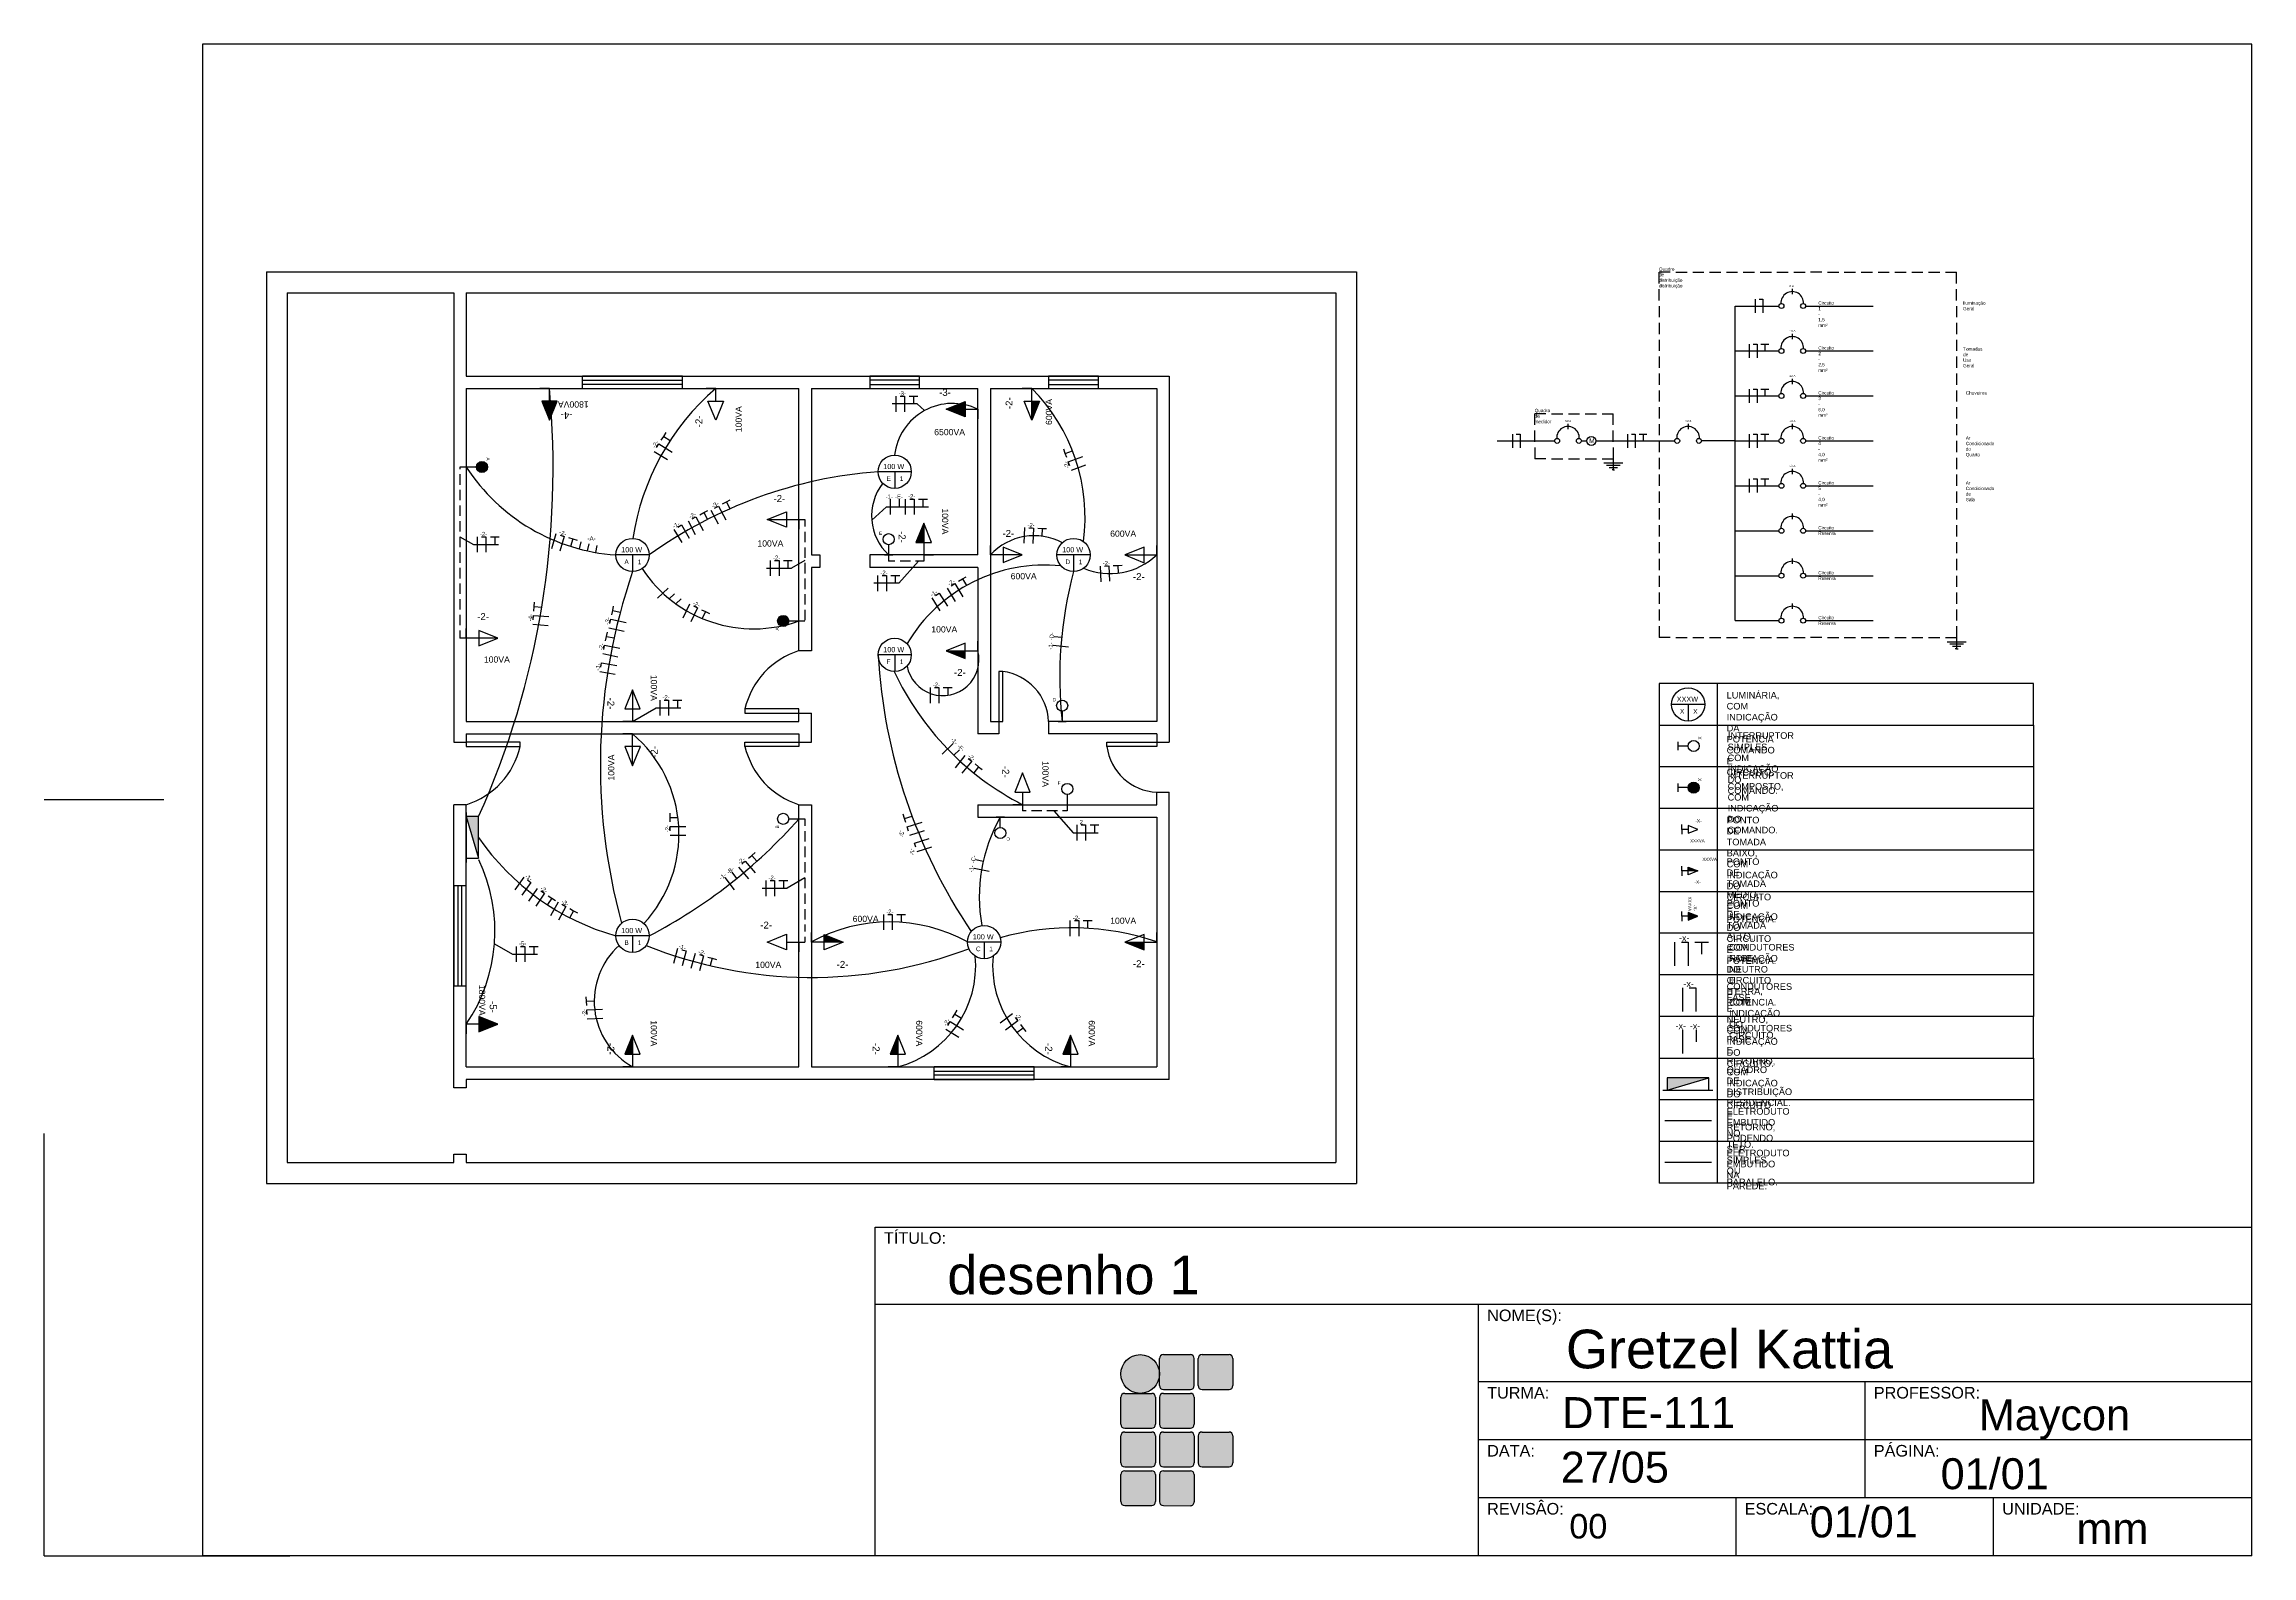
# Paper-space layout 'Layout2' of a CAD drawing. Header units: millimetres. Extents: x -8 to 278, y -20 to 176.
# The model-space entities are those that its viewports show. They can reach past a viewport. Long polylines and large blocks are cut down to what shows.
import ezdxf
from ezdxf.enums import TextEntityAlignment as Align

# ---------------------------------------------------------------- set-up
doc = ezdxf.new("R2010")
doc.units = ezdxf.units.MM
for name, color, linetype in [('condutores', 2, 'Continuous'), ('eletroduto embutido na parede', 3, 'Continuous'), ('eletroduto embutido no teto', 170, 'Continuous'), ('interruptor', 190, 'Continuous'), ('luminária', 1, 'Continuous'), ('modelo', 7, 'Continuous'), ('ponto da tomada', 6, 'Continuous')]:
    doc.layers.add(name, color=color, linetype=linetype)
doc.styles.get("Standard").update_dxf_attribs({"font": ''})
doc.styles.get('Standard').set_extended_font_data('Arial')
pattern_1 = [(0, (0, 0), (0, 6.985), [5.08, -1.905]), (90, (0, 0), (-6.985, 4e-16), [5.08, -1.905])]

# ---------------------------------------------------------------- blocks, each defined once
blk = doc.blocks.new('folha horizontal')
blk.add_hatch(color=1).paths.add_polyline_path([(148.75, 31.1, 1), (143.75, 31.1, 1)])
h = blk.add_hatch(color=3)
h.paths.add_polyline_path([(153.25, 33.1, 0.414214), (152.75, 33.6), (149.25, 33.6, 0.414214), (148.75, 33.1), (148.75, 29.6, 0.414214), (149.25, 29.1), (152.75, 29.1, 0.414214), (153.25, 29.6)])
h.paths.add_polyline_path([(157.75, 29.1, 0.414214), (158.25, 29.6), (158.25, 33.1, 0.414214), (157.75, 33.6), (154.25, 33.6, 0.414214), (153.75, 33.1), (153.75, 29.6, 0.414214), (154.25, 29.1)])
h.paths.add_polyline_path([(149.25, 28.6, 0.414214), (148.75, 28.1), (148.75, 24.6, 0.414214), (149.25, 24.1), (152.75, 24.1, 0.414214), (153.25, 24.6), (153.25, 28.1, 0.414214), (152.75, 28.6)])
h.paths.add_polyline_path([(147.75, 24.1, 0.414214), (148.25, 24.6), (148.25, 28.1, 0.414214), (147.75, 28.6), (144.25, 28.6, 0.414214), (143.75, 28.1), (143.75, 24.6, 0.414214), (144.25, 24.1)])
h.paths.add_polyline_path([(143.75, 19.6, 0.414214), (144.25, 19.1), (147.75, 19.1, 0.414214), (148.25, 19.6), (148.25, 23.1, 0.414214), (147.75, 23.6), (144.25, 23.6, 0.414214), (143.75, 23.1)])
h.paths.add_polyline_path([(148.75, 19.6, 0.414214), (149.25, 19.1), (152.75, 19.1, 0.414214), (153.25, 19.6), (153.25, 23.1, 0.414214), (152.75, 23.6), (149.25, 23.6, 0.414214), (148.75, 23.1)])
h.paths.add_polyline_path([(154.25, 23.6, 0.414214), (153.75, 23.1), (153.75, 19.6, 0.414214), (154.25, 19.1), (157.75, 19.1, 0.414214), (158.25, 19.6), (158.25, 23.1, 0.414214), (157.75, 23.6)])
h.paths.add_polyline_path([(153.25, 18.1, 0.414214), (152.75, 18.6), (149.25, 18.6, 0.414214), (148.75, 18.1), (148.75, 14.59, 0.413627), (149.25, 14.09), (152.75, 14.08, 0.4148), (153.25, 14.58)])
h.paths.add_polyline_path([(143.75, 14.6, 0.414214), (144.25, 14.1), (147.75, 14.1, 0.414214), (148.25, 14.6), (148.25, 18.1, 0.414214), (147.75, 18.6), (144.25, 18.6, 0.414214), (143.75, 18.1)])
for p, q in [((290, 203), (25, 203)), ((25, 203), (25, 7.6)), ((290, 7.6), (290, 203)), ((20, 105.3), (4.52, 105.3)), ((112, 50.1), (290, 50.1)), ((112, 7.6), (112, 50.1)), ((290, 40.1), (112, 40.1)), ((190, 30.1), (190, 40.1)), ((290, 30.1), (290, 40.1)), ((148.75, 29.6), (148.75, 33.1)), ((149.25, 33.6), (152.75, 33.6)), ((153.25, 29.6), (153.25, 33.1)), ((153.75, 29.6), (153.75, 33.1)), ((154.25, 33.6), (157.75, 33.6)), ((158.25, 33.1), (158.25, 29.6)), ((144.25, 28.6), (147.75, 28.6)), ((149.25, 29.1), (152.75, 29.1)), ((149.25, 28.6), (152.75, 28.6)), ((154.25, 29.1), (157.75, 29.1)), ((290, 30.1), (190, 30.1)), ((190, 7.6), (190, 30.1)), ((240, 15.1), (240, 30.1)), ((290, 22.6), (290, 30.1)), ((143.75, 24.6), (143.75, 28.1)), ((148.25, 28.1), (148.25, 24.6)), ((148.75, 28.1), (148.75, 24.6)), ((153.25, 28.1), (153.25, 24.6)), ((143.75, 19.6), (143.75, 23.1)), ((144.25, 24.1), (147.75, 24.1)), ((144.25, 23.6), (147.75, 23.6)), ((148.25, 23.1), (148.25, 19.6)), ((148.75, 23.1), (148.75, 19.6)), ((149.25, 24.1), (152.75, 24.1)), ((149.25, 23.6), (152.75, 23.6)), ((153.25, 23.1), (153.25, 19.6)), ((153.75, 23.1), (153.75, 19.6)), ((154.25, 23.6), (157.75, 23.6)), ((158.25, 23.1), (158.25, 19.6)), ((290, 22.6), (190, 22.6)), ((290, 15.1), (290, 22.6)), ((143.75, 18.6), (143.75, 18.6)), ((143.75, 14.6), (143.75, 18.1)), ((144.25, 19.1), (147.75, 19.1)), ((144.25, 18.6), (147.75, 18.6)), ((148.25, 18.1), (148.25, 14.6)), ((148.75, 18.1), (148.75, 14.59)), ((149.25, 19.1), (152.75, 19.1)), ((149.25, 18.6), (152.75, 18.6)), ((153.25, 18.1), (153.25, 14.58)), ((154.25, 19.1), (157.75, 19.1)), ((290, 15.1), (190, 15.1)), ((240, 15.1), (190, 15.1)), ((223.3, 7.6), (223.3, 15.1)), ((290, 15.1), (240, 15.1)), ((256.6, 7.6), (256.6, 15.1)), ((290, 15.1), (290, 15.1)), ((144.25, 14.1), (147.75, 14.1)), ((149.25, 14.09), (152.75, 14.08)), ((290, 7.6), (25, 7.6))]:
    blk.add_line(p, q)
blk.add_circle((146.25, 31.1), 2.5)
for centre, start, end in [((149.25, 33.1), 90, 180), ((152.75, 33.1), 0, 90), ((154.25, 33.1), 90, 180), ((157.75, 33.1), 0, 90), ((144.25, 28.1), 90, 180), ((147.75, 28.1), 0, 90), ((149.25, 29.6), 180, 270), ((149.25, 28.1), 90, 180), ((152.75, 29.6), 270, 0), ((152.75, 28.1), 0, 90), ((154.25, 29.6), 180, 270), ((157.75, 29.6), 270, 0), ((144.25, 24.6), 180, 270), ((144.25, 23.1), 90, 180), ((147.75, 24.6), 270, 0), ((147.75, 23.1), 0, 90), ((149.25, 24.6), 180, 270), ((149.25, 23.1), 90, 180), ((152.75, 24.6), 270, 0), ((152.75, 23.1), 0, 90), ((154.25, 23.1), 90, 180), ((157.75, 23.1), 0, 90), ((144.25, 19.6), 180, 270), ((144.25, 18.1), 90, 180), ((147.75, 19.6), 270, 0), ((147.75, 18.1), 0, 90), ((149.25, 19.6), 180, 270), ((149.25, 18.1), 90, 180), ((152.75, 19.6), 270, 0), ((152.75, 18.1), 0, 90), ((154.25, 19.6), 180, 270), ((157.75, 19.6), 270, 0), ((144.25, 14.6), 180, 270), ((147.75, 14.6), 270, 0), ((149.25, 14.59), 180, 269.8853), ((152.75, 14.58), 269.8853, 0)]:
    blk.add_arc(centre, 0.5, start, end)
at = {"char_height": 1.5, "attachment_point": 1}
for s, width, insert in [('TÍTULO:', 2.5, (113.12, 49.43)), ('NOME(S):', 20.0143, (191.12, 39.43)), ('TURMA:', 2.5, (191.12, 29.43)), ('PROFESSOR:', 2.5, (241.12, 29.43)), ('DATA:', 2.5, (191.12, 21.93)), ('PÁGINA:', 2.5, (241.12, 21.93))]:
    blk.add_mtext_dynamic_manual_height_columns(s, width=width, gutter_width=12.5, heights=[0], dxfattribs=dict(at, insert=insert))
at = {"char_height": 1.5, "width": 1.25, "attachment_point": 1}
for s, insert in [('REVISÂO:', (191.12, 14.43)), ('ESCALA:', (224.42, 14.43)), ('UNIDADE:', (257.72, 14.43))]:
    blk.add_mtext(s, dxfattribs=dict(at, insert=insert))
for tag, p, height in [('TITULO', (121.31, 41.4), 5), ('NOME(S)', (201.31, 31.83), 5), ('TURMA', (200.83, 24.11), 4), ('DATA', (200.64, 17.05), 4), ('PAGINA', (249.76, 16.21), 4), ('REVISAO', (201.75, 9.84), 3.16), ('ESCALA', (232.83, 9.98), 4), ('UNIDADE', (265.33, 8.33), 4)]:
    blk.add_attdef(tag, p, '', height=height)
at = {"width": 0.954021}
blk.add_attdef('PROFESSOR', text='', height=4, dxfattribs=at).set_placement((254.69, 23.83), (288.16, 23.83), align=Align.FIT)
blk = doc.blocks.new('folha deitada')
at = {"color": 7}
blk.add_blockref('folha horizontal', (0, 0), dxfattribs=at)
for tag, p, height in [('TITULO', (121.31, 41.4), 5), ('NOME(S)', (201.31, 31.83), 5), ('TURMA', (200.83, 24.11), 4), ('PROFESSOR', (254.69, 23.83), 4), ('DATA', (200.64, 17.05), 4), ('PAGINA', (249.76, 16.21), 4), ('REVISAO', (201.75, 9.84), 3.16), ('ESCALA', (232.83, 9.98), 4), ('UNIDADE', (267.32, 9.13), 4)]:
    blk.add_attdef(tag, p, '', height=height)
blk = doc.blocks.new('PONTO TOMADA BAIXO')
at = {"layer": 'ponto da tomada', "color": 6}
for p, q in [((-0.152, 0.092), (-0.382, 0)), ((-0.382, 0), (-0.152, -0.094)), ((-0.152, -0.094), (-0.152, 0.092)), ((-0.152, 0), (0, 0)), ((0, 0), (0, 0.116)), ((0, 0), (0, -0.116))]:
    blk.add_line(p, q, dxfattribs=at)
at = {"layer": 'ponto da tomada'}
for tag, p, height in [('XXXVA', (-0.525, 0.237), 0.0745), ('-X-', (-0.467, -0.245), 0.0832)]:
    blk.add_attdef(tag, p, '', height=height, dxfattribs=at)
blk = doc.blocks.new('PONTO DE TOMADA ALTA')
at = {"layer": 'luminária'}
h = blk.add_hatch(dxfattribs=at)
h.set_pattern_fill('ANGLE', color=6)
h.set_pattern_definition([(0, (-2762.286, -2359.205), (0, 6.985), [5.08, -1.905]), (90, (-2762.286, -2359.205), (-6.985, 4e-16), [5.08, -1.905])])
h.paths.add_polyline_path([(0, 0.382), (-0.094, 0.152), (0.092, 0.152)])
at = {"layer": 'ponto da tomada'}
h = blk.add_hatch(color=6, dxfattribs=at)
h.dxf.hatch_style = 1
h.paths.add_polyline_path([(0, 0.382), (-0.094, 0.152), (0.092, 0.152)])
at = {"layer": 'ponto da tomada', "color": 6}
for p, q in [((0, 0.382), (-0.094, 0.152)), ((0.092, 0.152), (0, 0.382)), ((0, 0), (-0.116, 0)), ((-0.094, 0.152), (0.092, 0.152)), ((0, 0.152), (0, 0)), ((0, 0), (0.116, 0))]:
    blk.add_line(p, q, dxfattribs=at)
at = {"layer": 'ponto da tomada'}
for tag, p, height in [('-X-', (-0.278, 0.283), 0.0832), ('XXXVA', (-0.473, 0.154), 0.0745)]:
    blk.add_attdef(tag, p, '', height=height, dxfattribs=at)
blk = doc.blocks.new('PONTO DE TOMADA MEDIA')
at = {"layer": 'luminária'}
h = blk.add_hatch(dxfattribs=at)
h.set_pattern_fill('ANGLE', color=6)
h.set_pattern_definition([(0, (-2764.3344, -2355.388), (0, 6.985), [5.08, -1.905]), (90, (-2764.3344, -2355.388), (-6.985, 4e-16), [5.08, -1.905])])
h.paths.add_polyline_path([(0, 0.382), (-0.094, 0.152), (0, 0.152)])
at = {"layer": 'ponto da tomada'}
h = blk.add_hatch(dxfattribs=at)
h.set_pattern_fill('ANGLE', color=6)
h.set_pattern_definition(pattern_1)
h.paths.add_polyline_path([(0, 0.382), (-0.094, 0.152), (0, 0.152)])
at = {"layer": 'ponto da tomada', "color": 6}
for p, q in [((0, 0.382), (-0.094, 0.152)), ((0.092, 0.152), (0, 0.382)), ((0, 0.382), (0, 0.152)), ((0, 0), (-0.116, 0)), ((-0.094, 0.152), (0.092, 0.152)), ((0, 0.152), (0, 0)), ((0, 0), (0.116, 0))]:
    blk.add_line(p, q, dxfattribs=at)
at = {"layer": 'ponto da tomada'}
for tag, p, height in [('XXXVA', (0.219, 0.56), 0.0745), ('-X-', (-0.302, 0.287), 0.0832)]:
    blk.add_attdef(tag, p, '', height=height, rotation=270, dxfattribs=at)
blk = doc.blocks.new('PONTO DE TOMADA MEDIA 0.2')
at = {"layer": 'ponto da tomada'}
h = blk.add_hatch(color=6, dxfattribs=at)
h.dxf.hatch_style = 1
h.paths.add_polyline_path([(0, -0.152), (0, -0.382), (0.092, -0.152)])
at = {"layer": 'ponto da tomada', "color": 6}
for p, q in [((0, 0), (-0.116, 0)), ((0, 0), (0.116, 0)), ((0, -0.152), (0, 0)), ((0, -0.382), (-0.094, -0.152)), ((0.092, -0.152), (0, -0.382)), ((0, -0.382), (0, -0.152))]:
    blk.add_line(p, q, dxfattribs=at)
at = {"layer": 'ponto da tomada'}
blk.add_line((-0.094, -0.152), (0.092, -0.152), dxfattribs=at)
for tag, p, height in [('-X-', (-0.234, -0.248), 0.0832), ('XXXVA', (0.241, -0.438), 0.0745)]:
    blk.add_attdef(tag, p, '', height=height, rotation=90, dxfattribs=at)
blk = doc.blocks.new('INTERRUPTOR SIMPLES')
at = {"layer": 'interruptor'}
for p, q in [((-0.05, 0), (0.05, 0)), ((0, 0.123), (0, 0))]:
    blk.add_line(p, q, dxfattribs=at)
blk.add_circle((0, 0.19), 0.0667, dxfattribs=at)
blk.add_attdef('A', (-0.115, 0.242), '', height=0.0399, dxfattribs=at)
blk = doc.blocks.new('LUMINARIA')
at = {"layer": 'luminária'}
for p, q in [((0.2, 0), (-0.2, 0)), ((0, 0), (0, -0.2))]:
    blk.add_line(p, q, dxfattribs=at)
blk.add_circle((0, 0), 0.2, dxfattribs=at)
at = {"layer": 'luminária', "lineweight": 30, "flags": 104}
for tag, height, p in [('XXXW', 0.0648, (-0.129, 0.108)), ('X', 0.0723, (-0.121, -0.05)), ('X', 0.0723, (0.049, -0.05))]:
    blk.add_attdef(tag, text='', height=height, dxfattribs=at).set_placement(p, align=Align.TOP_LEFT)
blk = doc.blocks.new('LUMINARIA 007')
at = {"layer": 'ponto da tomada'}
blk.add_blockref('LUMINARIA', (0, 0), dxfattribs=at)
for tag, p, height in [('WWWX', (-0.137, 0.032), 0.0624), ('Z', (-0.098, -0.11), 0.0559), ('Y', (0.061, -0.112), 0.0559)]:
    blk.add_attdef(tag, p, '', height=height, dxfattribs=at)
blk = doc.blocks.new('interruptor paralelo 007')
at = {"layer": 'interruptor'}
h = blk.add_hatch(color=256, dxfattribs=at)
h.dxf.hatch_style = 1
h.paths.add_polyline_path([(-0.257, 0, 1), (-0.123, 0, 1)])
for p, q in [((-0.123, 0), (0, 0)), ((0, -0.05), (0, 0.05))]:
    blk.add_line(p, q, dxfattribs=at)
blk.add_circle((-0.19, 0), 0.0667, dxfattribs=at)
blk.add_attdef('A', (-0.242, -0.115), '', height=0.0399, rotation=90, dxfattribs=at)
blk = doc.blocks.new('PONTO DE TOMADA MEDIA 0.1')
at = {"layer": 'ponto da tomada'}
h = blk.add_hatch(color=6, dxfattribs=at)
h.dxf.hatch_style = 1
h.paths.add_polyline_path([(0.152, -0.092), (0.382, 0), (0.152, 0)])
at = {"layer": 'ponto da tomada', "color": 6}
for p, q in [((0, 0), (0, 0.116)), ((0.152, 0), (0, 0)), ((0, 0), (0, -0.116)), ((0.382, 0), (0.152, 0.094)), ((0.152, -0.092), (0.382, 0)), ((0.382, 0), (0.152, 0))]:
    blk.add_line(p, q, dxfattribs=at)
at = {"layer": 'ponto da tomada'}
blk.add_line((0.152, 0.094), (0.152, -0.092), dxfattribs=at)
for tag, p, height in [('-X-', (0.301, 0.227), 0.0832), ('XXXVA', (0.495, -0.315), 0.0745)]:
    blk.add_attdef(tag, p, '', height=height, dxfattribs=at)
blk = doc.blocks.new('QUADRO DE DISTRIBUIÇÃO RESIDENCIAL')
at = {"layer": 'ponto da tomada'}
h = blk.add_hatch(color=6, dxfattribs=at)
h.dxf.hatch_style = 1
h.paths.add_polyline_path([(0.15, 0.25), (0, 0.25), (0.15, -0.25)])
for p, q in [((0, 0.3), (0, -0.3)), ((0.15, 0.25), (0, 0.25)), ((0, 0.25), (0.15, -0.25)), ((0.15, -0.25), (0.15, 0.25)), ((0, -0.25), (0.15, -0.25))]:
    blk.add_line(p, q, dxfattribs=at)
blk = doc.blocks.new('PONTO DE TOMADA MEDIA 1')
at = {"layer": 'luminária'}
h = blk.add_hatch(dxfattribs=at)
h.set_pattern_fill('ANGLE', color=6)
h.set_pattern_definition([(0, (-2765.631, -2361.432), (0, 6.985), [5.08, -1.905]), (90, (-2765.631, -2361.432), (-6.985, 4e-16), [5.08, -1.905])])
h.paths.add_polyline_path([(-0.152, 0), (-0.152, 0.094), (-0.382, 0)])
at = {"layer": 'ponto da tomada'}
h = blk.add_hatch(dxfattribs=at)
h.set_pattern_fill('ANGLE', color=6)
h.set_pattern_definition(pattern_1)
h.paths.add_polyline_path([(-0.152, 0), (-0.382, 0), (-0.152, -0.092)])
at = {"layer": 'ponto da tomada', "color": 6}
for p, q in [((-0.382, 0), (-0.152, 0.094)), ((-0.152, 0.094), (-0.152, -0.092)), ((-0.152, 0), (0, 0)), ((0, 0), (0, 0.116)), ((0, 0), (0, -0.116)), ((-0.152, -0.092), (-0.382, 0)), ((-0.382, 0), (-0.152, 0))]:
    blk.add_line(p, q, dxfattribs=at)
at = {"layer": 'ponto da tomada'}
for tag, p, height in [('-X-', (-0.307, 0.212), 0.0832), ('XXXVA', (-0.5, -0.324), 0.0745)]:
    blk.add_attdef(tag, p, '', height=height, dxfattribs=at)
blk = doc.blocks.new('diagrama unifilar')
at = {"layer": 'modelo'}
blk.add_line((0.16, 0.206), (0.16, 0.141), dxfattribs=at)
for centre in [(0.03, 0), (0.291, 0)]:
    blk.add_circle(centre, 0.0297, dxfattribs=at)
blk.add_arc((0.16, 0.037), 0.136, 356.5851, 183.4149, dxfattribs=at)
blk.add_attdef('XXA', (0.127, 0.227), '', height=0.025, dxfattribs=at)
blk = doc.blocks.new('condutores fase neutro e terra')
at = {"layer": 'condutores'}
for p, q in [((-0.162, 0.142), (-0.162, -0.142)), ((-0.081, 0.142), (0, 0.142)), ((0, 0.142), (0, -0.142)), ((0.081, 0.142), (0.162, 0.142)), ((0.162, 0.142), (0.162, 0)), ((0.162, 0.142), (0.243, 0.142))]:
    blk.add_line(p, q, dxfattribs=at)
blk.add_attdef('-X-', (-0.11, 0.206), '', height=0.0773, dxfattribs=at)
blk = doc.blocks.new('condutor fase e neutro')
at = {"layer": 'condutores'}
for p, q in [((0, 0.142), (0, -0.142)), ((0.081, 0.142), (0.162, 0.142)), ((0.162, 0.142), (0.162, -0.142))]:
    blk.add_line(p, q, dxfattribs=at)
blk.add_attdef('-X-', (0.011, 0.152), '', height=0.0773, dxfattribs=at)
blk = doc.blocks.new('condutor fase e retorno')
at = {"layer": 'condutores'}
for p, q in [((0, 0.142), (0, -0.142)), ((0.162, 0.142), (0.162, 0))]:
    blk.add_line(p, q, dxfattribs=at)
for p, height in [((-0.083, 0.15), 0.0773), ((0.089, 0.15), 0.0751)]:
    blk.add_attdef('-X-', p, '', height=height, dxfattribs=at)
blk = doc.blocks.new('condutores virados')
at = {"layer": 'condutores'}
for p, q in [((-0.106, -0.093), (-0.106, 0)), ((0, -0.093), (0, 0.093)), ((0.106, -0.093), (0.106, 0.093)), ((-0.106, -0.093), (-0.159, -0.093)), ((-0.053, -0.093), (-0.106, -0.093)), ((0.053, -0.093), (0, -0.093))]:
    blk.add_line(p, q, dxfattribs=at)
blk.add_attdef('2', (0.014, -0.205), '', height=0.0507, dxfattribs=at)
blk = doc.blocks.new('condutor fase e neutrro virado')
at = {"layer": 'condutores'}
for p, q in [((0, -0.093), (0, 0.093)), ((0.106, -0.093), (0.106, 0.093)), ((0.053, -0.093), (0, -0.093))]:
    blk.add_line(p, q, dxfattribs=at)
blk.add_attdef('2', (0.047, -0.172), '', height=0.0505, dxfattribs=at)
blk = doc.blocks.new('3 retorno')
at = {"layer": 'condutores'}
for p, q in [((-0.079, 0.109), (-0.097, 0.024)), ((0.018, 0.085), (0, 0)), ((0.116, 0.065), (0.098, -0.019))]:
    blk.add_line(p, q, dxfattribs=at)
blk.add_attdef('X', (0.002, 0.122), '', height=0.053, dxfattribs=at)

msp = doc.modelspace()

# ---------------------------------------------------------------- hatches: boundary and pattern name
h = msp.add_hatch()
h.set_pattern_fill('ANGLE', color=6)
h.set_pattern_definition([(0, (0, -2.929), (0, 6.985), [5.08, -1.905]), (90, (0, -2.929), (-6.985, 4e-16), [5.08, -1.905])])
h.paths.add_polyline_path([(2772, 2350), (2771, 2349), (2772, 2349)])
h.paths.add_polyline_path([(2772, 2351), (2772, 2351), (2772, 2350), (2772, 2350)])
h.paths.add_polyline_path([(2773, 2350), (2772, 2350), (2772, 2350), (2773, 2350)])
at = {"layer": 'ponto da tomada'}
h = msp.add_hatch(color=6, dxfattribs=at)
h.dxf.hatch_style = 1
h.paths.add_polyline_path([(4526, 6288), (4295, 6193), (4526, 6102)])
h = msp.add_hatch(color=6, dxfattribs=at)
h.dxf.hatch_style = 1
h.paths.add_polyline_path([(4027, 4825), (3933, 4595), (4027, 4595)])
h = msp.add_hatch(color=6, dxfattribs=at)
h.dxf.hatch_style = 1
h.paths.add_polyline_path([(4295, 3293), (4526, 3199), (4526, 3293)])
h = msp.add_hatch(dxfattribs=at)
h.set_pattern_fill('ANSI32', color=6)
h.paths.add_polyline_path([(2751, 2363), (2751, 2363), (2751, 2363)])
h = msp.add_hatch(color=6, dxfattribs=at)
h.dxf.hatch_style = 1
h.paths.add_polyline_path([(13213, 149), (13213, 56), (13328, 102)])
h = msp.add_hatch(color=6, dxfattribs=at)
h.dxf.hatch_style = 1
h.paths.add_polyline_path([(6445, -207), (6676, -301), (6676, -207)])
h = msp.add_hatch(color=6, dxfattribs=at)
h.dxf.hatch_style = 1
h.paths.add_polyline_path([(-1321, -1100), (-1321, -1286), (-1091, -1194)])
h = msp.add_hatch(color=6, dxfattribs=at)
h.dxf.hatch_style = 1
h.paths.add_polyline_path([(527, -1555), (527, -1325), (433, -1555)])
h = msp.add_hatch(color=6, dxfattribs=at)
h.dxf.hatch_style = 1
h.paths.add_polyline_path([(3715, -1325), (3620, -1555), (3715, -1555)])
h = msp.add_hatch(color=6, dxfattribs=at)
h.dxf.hatch_style = 1
h.paths.add_polyline_path([(5790, -1325), (5695, -1555), (5790, -1555)])

# ---------------------------------------------------------------- linework, layer by layer
at = {"layer": 'condutores'}
for p, q in [((3947, 6258), (3647, 6258)), ((4036, 6178), (3947, 6258)), ((3402, 4860), (3580, 5021)), ((3580, 5021), (4085, 5021)), ((-1548, 4662), (-1385, 4569)), ((-1385, 4569), (-1085, 4569)), ((2137, 4284), (2437, 4284)), ((2599, 4378), (2437, 4284)), ((3963, 4368), (3728, 4103)), ((955, 4044), (828, 3923)), ((3728, 4103), (3428, 4103)), ((1031, 3978), (968, 3917)), ((1111, 3916), (1048, 3856)), ((527, 2443), (809, 2606)), ((809, 2606), (1109, 2606)), ((5590, 1368), (5822, 1107)), ((5822, 1107), (6122, 1107)), ((2599, 564), (2383, 439)), ((2083, 439), (2383, 439)), ((-1133, -227), (-917, -352)), ((-917, -352), (-617, -352))]:
    msp.add_line(p, q, dxfattribs=at)
at = {"layer": 'eletroduto embutido na parede'}
for p, q in [((-1473, 5500), (-1548, 5500)), ((-1548, 5500), (-1548, 5475)), ((-1548, 5412), (-1548, 5287)), ((-1548, 5225), (-1548, 5100)), ((-1548, 5037), (-1548, 4912)), ((-1548, 4850), (-1548, 4725)), ((2527, 4868), (2599, 4868)), ((2599, 4868), (2599, 4784)), ((-1548, 4662), (-1548, 4537)), ((2599, 4722), (2599, 4597)), ((2599, 4534), (2599, 4409)), ((-1548, 4475), (-1548, 4350)), ((-1548, 4287), (-1548, 4162)), ((2599, 4347), (2599, 4222)), ((3604, 4443), (3604, 4368)), ((3679, 4368), (3604, 4368)), ((3867, 4368), (3742, 4368)), ((4027, 4368), (3929, 4368)), ((4027, 4443), (4027, 4368)), ((-1548, 4100), (-1548, 3975)), ((2599, 4159), (2599, 4034)), ((-1548, 3912), (-1548, 3787)), ((-1548, 3725), (-1548, 3600)), ((2599, 3972), (2599, 3847)), ((2599, 3784), (2599, 3659)), ((-1548, 3537), (-1548, 3443)), ((2527, 3651), (2599, 3651)), ((-1473, 3443), (-1548, 3443)), ((5215, 1443), (5215, 1368)), ((5257, 1368), (5215, 1368)), ((5445, 1368), (5320, 1368)), ((5632, 1368), (5507, 1368)), ((5752, 1368), (5695, 1368)), ((5752, 1443), (5752, 1368)), ((2527, 1273), (2599, 1273)), ((2599, 1273), (2599, 1189)), ((2599, 1127), (2599, 1002)), ((2599, 939), (2599, 814)), ((2599, 752), (2599, 627)), ((2599, 564), (2599, 439)), ((2599, 377), (2599, 252)), ((2599, 189), (2599, 64)), ((2599, 2), (2599, -82)), ((2527, -207), (2599, -207)), ((2599, -144), (2599, -207)), ((12933, -2852), (13493, -2852))]:
    msp.add_line(p, q, dxfattribs=at)
at = {"layer": 'eletroduto embutido no teto'}
msp.add_line((12933, -2352), (13493, -2352), dxfattribs=at)
for centre, radius, start, end in [((-10646, 5482), 10218, 335.837, 5.3965), ((3453, 4202), 2955, 130.6779, 171.417), ((3765, 4893), 2201, 352.4473, 44.7864), ((4371, 5565), 699, 64.0417, 173.5797), ((487, 6777), 2339, 213.1004, 266.0903), ((3877, 63), 5395, 94.2479, 125.7183), ((4042, 4913), 642, 142.4423, 226.9978), ((5355, 3959), 716, 61.8921, 137.4703), ((1983, 5161), 1605, 213.3283, 289.8256), ((5480, 2401), 1921, 84.1106, 149.4371), ((6265, 5039), 819, 247.2288, 313.3189), ((7310, 1916), 7170, 161.0609, 195.3481), ((10565, 2976), 4904, 165.0262, 186.2372), ((10130, 3633), 6664, 183.3504, 213.8688), ((4254, 3189), 436, 190.6549, 13.7914), ((6789, 4505), 3443, 205.1242, 242.784), ((-495, 1089), 1580, 317.1617, 49.6848), ((-2189, 5460), 6307, 297.5443, 318.4037), ((6644, 335), 1950, 150.5613, 190.1523), ((1129, 2732), 2974, 214.4514, 254.3501), ((-3110, -77), 1983, 325.6883, 25.6252), ((3615, -1914), 1948, 61.2312, 118.7688), ((969, -919), 903, 132.0152, 240.7008), ((2680, 4712), 5344, 248.1368, 290.6997), ((3391, -489), 1260, 284.8873, 5.106), ((6114, -489), 1260, 174.894, 255.1127)]:
    msp.add_arc(centre, radius, start, end, dxfattribs=at)
at = {"layer": 'luminária'}
for p, q in [((-73, 6443), (-73, 6593)), ((-73, 6543), (1127, 6543)), ((1127, 6493), (-73, 6493)), ((1127, 6443), (1127, 6593)), ((3977, 6593), (3377, 6593)), ((3377, 6593), (3377, 6443)), ((3977, 6543), (3377, 6543)), ((3377, 6493), (3977, 6493)), ((3377, 6443), (3977, 6443)), ((3977, 6443), (3977, 6593)), ((6127, 6593), (5527, 6593)), ((5527, 6593), (5527, 6443)), ((6127, 6543), (5527, 6543)), ((5527, 6493), (6127, 6493)), ((5527, 6443), (6127, 6443)), ((6127, 6443), (6127, 6593)), ((4977, 3043), (4927, 3043)), ((4927, 3043), (4927, 2443)), ((4977, 2443), (4977, 3043)), ((2527, 2593), (1877, 2593)), ((1877, 2593), (1877, 2543)), ((1877, 2543), (2527, 2543)), ((2527, 2543), (2527, 2593)), ((4927, 2443), (4977, 2443)), ((-1473, 2193), (-1473, 2143)), ((-823, 2193), (-1473, 2193)), ((-1473, 2143), (-823, 2143)), ((-823, 2143), (-823, 2193)), ((1877, 2143), (1877, 2193)), ((1877, 2193), (2527, 2193)), ((2527, 2143), (1877, 2143)), ((2527, 2193), (2527, 2143)), ((6227, 2143), (6227, 2193)), ((6227, 2193), (6827, 2193)), ((6827, 2143), (6227, 2143)), ((6827, 2193), (6827, 2143)), ((-1473, 468), (-1623, 468)), ((-1623, 468), (-1623, -732)), ((-1573, 468), (-1573, -732)), ((-1523, -732), (-1523, 468)), ((-1473, -732), (-1473, 468)), ((-1623, -732), (-1473, -732)), ((4152, -1857), (4152, -1707)), ((5352, -1707), (4152, -1707)), ((4152, -1757), (5352, -1757)), ((5352, -1807), (4152, -1807)), ((4152, -1857), (5352, -1857)), ((5352, -1857), (5352, -1707))]:
    msp.add_line(p, q, dxfattribs=at)
at = {"layer": 'luminária', "color": 1}
for p, q in [((1127, 6593), (-73, 6593)), ((-73, 6443), (1127, 6443))]:
    msp.add_line(p, q, dxfattribs=at)
at = {"layer": 'luminária'}
for centre, radius, start, end in [((2813, 2377), 960, 107.2887, 166.9535), ((4894, 2415), 634, 2.5445, 82.4764), ((-1758, 2360), 960, 287.2887, 346.9535), ((2813, 2360), 960, 193.0465, 252.7113), ((6855, 2226), 633, 187.4832, 267.4959), ((5806, -3183), 3147, 71.056, 105.8582)]:
    msp.add_arc(centre, radius, start, end, dxfattribs=at)
at = {"layer": 'modelo'}
for p, q in [((-3873, 7843), (9227, 7843)), ((-3873, 7843), (-3873, -3107)), ((9227, 7843), (9227, -3107)), ((12998, 7839), (12863, 7839)), ((12863, 7704), (12863, 7839)), ((13065, 7839), (13200, 7839)), ((13268, 7839), (13403, 7839)), ((13470, 7839), (13605, 7839)), ((13673, 7839), (13808, 7839)), ((13875, 7839), (14010, 7839)), ((14078, 7839), (14213, 7839)), ((14280, 7839), (14415, 7839)), ((14483, 7839), (14618, 7839)), ((14820, 7839), (14685, 7839)), ((14888, 7839), (15023, 7839)), ((15090, 7839), (15225, 7839)), ((15293, 7839), (15428, 7839)), ((15495, 7839), (15630, 7839)), ((15698, 7839), (15833, 7839)), ((15900, 7839), (16035, 7839)), ((16103, 7839), (16238, 7839)), ((16305, 7839), (16440, 7839)), ((16440, 7704), (16440, 7839)), ((-3623, 7593), (-3623, -2857)), ((-3623, 7593), (-1623, 7593)), ((-1623, 7593), (-1623, 2193)), ((-1473, 7593), (-1473, 6593)), ((-1473, 7593), (8977, 7593)), ((8977, 7593), (8977, -2857)), ((12863, 7501), (12863, 7636)), ((12863, 7434), (12863, 7299)), ((13778, 3654), (13778, 7434)), ((13778, 7434), (14304, 7434)), ((14625, 7434), (15435, 7434)), ((16440, 7501), (16440, 7636)), ((16440, 7434), (16440, 7299)), ((12863, 7231), (12863, 7096)), ((16440, 7231), (16440, 7096)), ((12863, 7029), (12863, 6894)), ((16440, 7029), (16440, 6894)), ((12863, 6826), (12863, 6691)), ((13778, 6894), (14304, 6894)), ((14625, 6894), (15435, 6894)), ((16440, 6826), (16440, 6691)), ((-1473, 6593), (6977, 6593)), ((-1473, 6443), (2527, 6443)), ((-1473, 6443), (-1473, 2443)), ((2527, 3293), (2527, 6443)), ((2677, 6443), (4677, 6443)), ((2677, 6443), (2677, 4443)), ((4677, 4443), (4677, 6443)), ((4827, 6443), (6827, 6443)), ((4827, 6443), (4827, 2443)), ((6827, 6443), (6827, 2443)), ((6977, 6593), (6977, 2193)), ((12863, 6624), (12863, 6489)), ((12863, 6421), (12863, 6286)), ((16440, 6624), (16440, 6489)), ((16440, 6421), (16440, 6286)), ((11369, 6005), (11369, 6140)), ((11504, 6140), (11369, 6140)), ((11571, 6140), (11706, 6140)), ((11774, 6140), (11909, 6140)), ((11976, 6140), (12111, 6140)), ((12179, 6140), (12314, 6140)), ((12314, 6005), (12314, 6140)), ((12863, 6219), (12863, 6084)), ((13778, 6354), (14304, 6354)), ((14625, 6354), (15435, 6354)), ((16440, 6219), (16440, 6084)), ((11369, 5803), (11369, 5938)), ((12314, 5803), (12314, 5938)), ((12863, 6016), (12863, 5881)), ((16440, 6016), (16440, 5881)), ((10919, 5814), (11609, 5814)), ((11369, 5735), (11369, 5600)), ((11504, 5600), (11369, 5600)), ((11571, 5600), (11706, 5600)), ((11774, 5600), (11909, 5600)), ((11930, 5814), (11996, 5814)), ((11976, 5600), (12111, 5600)), ((12104, 5814), (13052, 5814)), ((12179, 5600), (12314, 5600)), ((12314, 5735), (12314, 5600)), ((12314, 5600), (12314, 5465)), ((12863, 5814), (12863, 5679)), ((12863, 5611), (12863, 5476)), ((13778, 5814), (13373, 5814)), ((13778, 5814), (14304, 5814)), ((14625, 5814), (15435, 5814)), ((16440, 5814), (16440, 5679)), ((16440, 5611), (16440, 5476)), ((12427, 5546), (12201, 5546)), ((12395, 5519), (12233, 5519)), ((12363, 5492), (12265, 5492)), ((12314, 5465), (12298, 5465)), ((12314, 5465), (12330, 5465)), ((12863, 5409), (12863, 5274)), ((16440, 5409), (16440, 5274)), ((12863, 5206), (12863, 5071)), ((13778, 5274), (14304, 5274)), ((14625, 5274), (15435, 5274)), ((16440, 5206), (16440, 5071)), ((12863, 5004), (12863, 4869)), ((12863, 4801), (12863, 4666)), ((16440, 5004), (16440, 4869)), ((16440, 4801), (16440, 4666)), ((12863, 4599), (12863, 4464)), ((13778, 4734), (14304, 4734)), ((14625, 4734), (15435, 4734)), ((16440, 4599), (16440, 4464)), ((2677, 4443), (2777, 4443)), ((2777, 4293), (2677, 4293)), ((2677, 4293), (2677, 3293)), ((2777, 4443), (2777, 4293)), ((3377, 4443), (3377, 4293)), ((4677, 4443), (3377, 4443)), ((4677, 4293), (3377, 4293)), ((4677, 4293), (4677, 2293)), ((12863, 4396), (12863, 4261)), ((16440, 4396), (16440, 4261)), ((12863, 4194), (12863, 4059)), ((12863, 3991), (12863, 3856)), ((13778, 4194), (14304, 4194)), ((14625, 4194), (15435, 4194)), ((16440, 4194), (16440, 4059)), ((16440, 3991), (16440, 3856)), ((12863, 3789), (12863, 3654)), ((16440, 3789), (16440, 3654)), ((12863, 3586), (12863, 3451)), ((12998, 3451), (12863, 3451)), ((13065, 3451), (13200, 3451)), ((13268, 3451), (13403, 3451)), ((13470, 3451), (13605, 3451)), ((13673, 3451), (13808, 3451)), ((13778, 3654), (14304, 3654)), ((13875, 3451), (14010, 3451)), ((14078, 3451), (14213, 3451)), ((14280, 3451), (14415, 3451)), ((14483, 3451), (14618, 3451)), ((14625, 3654), (15435, 3654)), ((14820, 3451), (14685, 3451)), ((14888, 3451), (15023, 3451)), ((15090, 3451), (15225, 3451)), ((15293, 3451), (15428, 3451)), ((15495, 3451), (15630, 3451)), ((15698, 3451), (15833, 3451)), ((15900, 3451), (16035, 3451)), ((16103, 3451), (16238, 3451)), ((16305, 3451), (16440, 3451)), ((16440, 3586), (16440, 3451)), ((16440, 3451), (16440, 3316)), ((2677, 3293), (2527, 3293)), ((16554, 3397), (16327, 3397)), ((16521, 3370), (16359, 3370)), ((16489, 3343), (16392, 3343)), ((16440, 3316), (16424, 3316)), ((16440, 3316), (16457, 3316)), ((12863, 2898), (12863, -3102)), ((17363, 2898), (12863, 2898)), ((13563, 2898), (13563, -3102)), ((17363, 2398), (17363, 2898)), ((2527, 2443), (2527, 2543)), ((2527, 2543), (2677, 2543)), ((2677, 2193), (2677, 2543)), ((4827, 2443), (4927, 2443)), ((4927, 2443), (4927, 2293)), ((6827, 2443), (5527, 2443)), ((5527, 2443), (5527, 2293)), ((12863, 2398), (17363, 2398)), ((17363, 2398), (17363, 1898)), ((-1623, 2193), (-1473, 2193)), ((-1473, 2293), (-1473, 2193)), ((2527, 2293), (2527, 2193)), ((2527, 2193), (2677, 2193)), ((4927, 2293), (4677, 2293)), ((6827, 2293), (5527, 2293)), ((6827, 2293), (6827, 2193)), ((6827, 2193), (6977, 2193)), ((17363, 1898), (12863, 1898)), ((17363, 1898), (17363, 1398)), ((6827, 1443), (6827, 1593)), ((6827, 1593), (6977, 1593)), ((6977, -1857), (6977, 1593)), ((-1623, -1957), (-1623, 1443)), ((-1473, 1443), (-1623, 1443)), ((-1473, -1707), (-1473, 1443)), ((2527, -1707), (2527, 1443)), ((2527, 1443), (2677, 1443)), ((2677, 1443), (2677, -1707)), ((4677, 1443), (6827, 1443)), ((4677, 1443), (4677, 1293)), ((17363, 1398), (12863, 1398)), ((17363, 1398), (17363, 898)), ((4677, 1293), (6827, 1293)), ((6827, 1293), (6827, -1707)), ((17363, 898), (12863, 898)), ((17363, 898), (17363, 398)), ((17363, 398), (12863, 398)), ((17363, 398), (17363, -102)), ((17363, -102), (12863, -102)), ((17363, -102), (17363, -602)), ((17363, -602), (12863, -602)), ((17363, -602), (17363, -1102)), ((17363, -1102), (12863, -1102)), ((17363, -1602), (17363, -1102)), ((-1473, -1707), (2527, -1707)), ((6977, -1857), (-1473, -1857)), ((-1473, -1857), (-1473, -1957)), ((2677, -1707), (6827, -1707)), ((12863, -1602), (17363, -1602)), ((17363, -1602), (17363, -2102)), ((-1473, -1957), (-1623, -1957)), ((17363, -2102), (12863, -2102)), ((17363, -2102), (17363, -2602)), ((17363, -2602), (12863, -2602)), ((17363, -2602), (17363, -3102)), ((-3623, -2857), (-1623, -2857)), ((-1623, -2857), (-1623, -2757)), ((-1623, -2757), (-1473, -2757)), ((-1473, -2757), (-1473, -2857)), ((-1473, -2857), (8977, -2857)), ((-3873, -3107), (9227, -3107)), ((17363, -3102), (12863, -3102))]:
    msp.add_line(p, q, dxfattribs=at)
for points in [[(-1473, 2443), (2527, 2443)], [(-1473, 2293), (2527, 2293)]]:
    msp.add_lwpolyline(points, dxfattribs=at)
msp.add_circle((12050, 5814), 54, dxfattribs=at)

# ---------------------------------------------------------------- block references
at = {"layer": 'condutores'}
for name, p, xscale, yscale, zscale in [('condutor fase e neutro', (14018, 7434), 578.6645071495601, 578.6645071495601, 578.6645071495601), ('condutores fase neutro e terra', (14041, 6894), 578.62213174442, 578.62213174442, 578.62213174442), ('condutores fase neutro e terra', (14041, 6354), 578.62213174442, 578.62213174442, 578.62213174442), ('condutor fase e neutro', (11101, 5814), 578.6645071495601, 578.6645071495601, 578.6645071495601), ('condutores fase neutro e terra', (12578, 5814), 578.62213174442, 578.62213174442, 578.62213174442), ('condutores fase neutro e terra', (14041, 5814), 578.62213174442, 578.62213174442, 578.62213174442), ('condutores fase neutro e terra', (14041, 5274), 578.62213174442, 578.62213174442, 578.62213174442)]:
    msp.add_blockref(name, p, dxfattribs=dict(at, xscale=xscale, yscale=yscale, zscale=zscale))
ref = msp.add_blockref('condutores fase neutro e terra', (3797, 6258), dxfattribs=dict(at, xscale=656.1898620363495, yscale=656.1898620363495, zscale=656.1898620363495))
ref.add_attrib('-X-', '-3-', (3725, 6360), dxfattribs={"height": 50.7})
ref = msp.add_blockref('condutores fase neutro e terra', (923, 5728), dxfattribs=dict(at, xscale=656.1898620363496, yscale=656.1898620363496, zscale=656.1898620363496, rotation=57.79247041035166))
ref.add_attrib('-X-', '-2-', (798, 5722), dxfattribs={"height": 50.7, "rotation": 57.7925})
ref = msp.add_blockref('condutores fase neutro e terra', (5851, 5595), dxfattribs=dict(at, xscale=656.1898620363493, yscale=656.1898620363493, zscale=656.1898620363493, rotation=110.1722555043546))
ref.add_attrib('-X-', '-2-', (5780, 5493), dxfattribs={"height": 50.7, "rotation": 110.1723})
ref = msp.add_blockref('condutores fase neutro e terra', (1604, 4949), dxfattribs=dict(at, xscale=656.1898620363495, yscale=656.1898620363495, zscale=656.1898620363495, rotation=27.97495744914413))
ref.add_attrib('-X-', '-3-', (1493, 5005), dxfattribs={"height": 50.7, "rotation": 27.975})
ref = msp.add_blockref('condutor fase e retorno', (3624, 5021), dxfattribs=dict(at, xscale=651.5347487047361, yscale=651.5347487047361, zscale=651.5347487047361))
ref.add_attrib('-X-', '-1-', (3570, 5119), dxfattribs={"height": 50.4})
ref.add_attrib('-X-', '-E-', (3683, 5119), dxfattribs={"height": 49})
ref = msp.add_blockref('condutores fase neutro e terra', (3911, 5021), dxfattribs=dict(at, xscale=656.1898620363495, yscale=656.1898620363495, zscale=656.1898620363495))
ref.add_attrib('-X-', '-2-', (3839, 5123), dxfattribs={"height": 50.7})
for p, xscale, yscale, zscale, rotation in [((1071, 4671), 652.5602323247581, 652.5602323247581, 652.5602323247581, 30.38119435059604), ((4171, 3850), 655.942301783014, 655.942301783014, 655.942301783014, 31.80908555617397), ((226, 3027), 655.942301783014, 655.942301783014, 655.942301783014, 79.43302410866902), ((-835, 496), 655.9423017830142, 655.9423017830142, 655.9423017830142, 323.9863041221088), ((1043, -375), 655.9423017830139, 655.9423017830139, 655.9423017830139, 344.827417739016)]:
    msp.add_blockref('condutor fase e neutro', p, dxfattribs=dict(at, xscale=xscale, yscale=yscale, zscale=zscale, rotation=rotation)).add_auto_attribs({'-X-': '-1-'})
ref = msp.add_blockref('condutores fase neutro e terra', (1332, 4820), dxfattribs=dict(at, xscale=656.1898620363495, yscale=656.1898620363495, zscale=656.1898620363495, rotation=27.50303414493224))
ref.add_attrib('-X-', '-2-', (1221, 4877), dxfattribs={"height": 50.7, "rotation": 27.503})
ref = msp.add_blockref('condutores fase neutro e terra', (5340, 4674), dxfattribs=dict(at, xscale=656.1898620363495, yscale=656.1898620363495, zscale=656.1898620363495, rotation=357.7165855385846))
ref.add_attrib('-X-', '-2-', (5273, 4778), dxfattribs={"height": 50.7, "rotation": 357.7166})
ref = msp.add_blockref('condutores fase neutro e terra', (-1235, 4569), dxfattribs=dict(at, xscale=656.1898620363495, yscale=656.1898620363495, zscale=656.1898620363495))
ref.add_attrib('-X-', '-2-', (-1307, 4670), dxfattribs={"height": 50.7})
ref = msp.add_blockref('condutores fase neutro e terra', (-320, 4577), dxfattribs=dict(at, xscale=656.1898620363494, yscale=656.1898620363494, zscale=656.1898620363494, rotation=343.5888850671102))
ref.add_attrib('-X-', '-2-', (-360, 4695), dxfattribs={"height": 50.7, "rotation": 343.5889})
ref = msp.add_blockref('condutores fase neutro e terra', (2287, 4284), dxfattribs=dict(at, xscale=656.1898620363495, yscale=656.1898620363495, zscale=656.1898620363495))
ref.add_attrib('-X-', '-2-', (2215, 4386), dxfattribs={"height": 50.7})
ref = msp.add_blockref('condutores fase neutro e terra', (3578, 4103), dxfattribs=dict(at, xscale=656.1898620363495, yscale=656.1898620363495, zscale=656.1898620363495))
ref.add_attrib('-X-', '-2-', (3506, 4205), dxfattribs={"height": 50.7})
ref = msp.add_blockref('condutores fase neutro e terra', (6256, 4220), dxfattribs=dict(at, xscale=656.1898620363496, yscale=656.1898620363496, zscale=656.1898620363496, rotation=2.774486996358901))
ref.add_attrib('-X-', '-2-', (6179, 4318), dxfattribs={"height": 50.7, "rotation": 2.7745})
ref = msp.add_blockref('condutores fase neutro e terra', (4448, 4020), dxfattribs=dict(at, xscale=656.1898620363494, yscale=656.1898620363494, zscale=656.1898620363494, rotation=31.28232714556369))
ref.add_attrib('-X-', '-2-', (4334, 4069), dxfattribs={"height": 50.7, "rotation": 31.2823})
ref = msp.add_blockref('condutores fase neutro e terra', (-572, 3710), dxfattribs=dict(at, xscale=656.1898620363501, yscale=656.1898620363501, zscale=656.1898620363501, rotation=85.78410813047776))
ref.add_attrib('-X-', '-4-', (-679, 3646), dxfattribs={"height": 50.7, "rotation": 85.7841})
ref = msp.add_blockref('condutores fase neutro e terra', (357, 3652), dxfattribs=dict(at, xscale=656.1898620363498, yscale=656.1898620363498, zscale=656.1898620363498, rotation=77.91315084054298))
ref.add_attrib('-X-', '-3-', (242, 3603), dxfattribs={"height": 50.7, "rotation": 77.9132})
ref = msp.add_blockref('condutores fase neutro e terra', (1267, 3724), dxfattribs=dict(at, xscale=656.1898620363495, yscale=656.1898620363495, zscale=656.1898620363495, rotation=334.7913246426369))
ref.add_attrib('-X-', '-2-', (1245, 3847), dxfattribs={"height": 50.7, "rotation": 334.7913})
ref = msp.add_blockref('condutores fase neutro e terra', (282, 3342), dxfattribs=dict(at, xscale=656.1898620363498, yscale=656.1898620363498, zscale=656.1898620363498, rotation=77.91315084054298))
ref.add_attrib('-X-', '-2-', (167, 3293), dxfattribs={"height": 50.7, "rotation": 77.9132})
ref = msp.add_blockref('condutor fase e retorno', (5675, 3350), dxfattribs=dict(at, xscale=651.534748704736, yscale=651.534748704736, zscale=651.534748704736, rotation=84.27746397225134))
ref.add_attrib('-X-', '-1-', (5573, 3305), dxfattribs={"height": 50.4, "rotation": 84.2775})
ref.add_attrib('-X-', '-D-', (5584, 3417), dxfattribs={"height": 49, "rotation": 84.2775})
ref = msp.add_blockref('condutores fase neutro e terra', (959, 2606), dxfattribs=dict(at, xscale=656.1898620363495, yscale=656.1898620363495, zscale=656.1898620363495))
ref.add_attrib('-X-', '-2-', (887, 2708), dxfattribs={"height": 50.7})
ref = msp.add_blockref('condutores fase neutro e terra', (4208, 2758), dxfattribs=dict(at, xscale=656.1898620363495, yscale=656.1898620363495, zscale=656.1898620363495))
ref.add_attrib('-X-', '-2-', (4136, 2860), dxfattribs={"height": 50.7})
ref = msp.add_blockref('condutor fase e retorno', (4315, 2114), dxfattribs=dict(at, xscale=651.534748704736, yscale=651.534748704736, zscale=651.534748704736, rotation=314.1732508763255))
ref.add_attrib('-X-', '-1-', (4347, 2221), dxfattribs={"height": 50.4, "rotation": 314.1733})
ref.add_attrib('-X-', '-F-', (4426, 2140), dxfattribs={"height": 49, "rotation": 314.1733})
ref = msp.add_blockref('condutores fase neutro e terra', (4544, 1893), dxfattribs=dict(at, xscale=656.1898620363492, yscale=656.1898620363492, zscale=656.1898620363492, rotation=321.0151798832469))
ref.add_attrib('-X-', '-2-', (4552, 2017), dxfattribs={"height": 50.7, "rotation": 321.0152})
ref = msp.add_blockref('condutores fase neutro e terra', (1072, 1183), dxfattribs=dict(at, xscale=656.1898620363495, yscale=656.1898620363495, zscale=656.1898620363495, rotation=90))
ref.add_attrib('-X-', '-2-', (970, 1111), dxfattribs={"height": 50.7, "rotation": 90})
ref = msp.add_blockref('condutores fase neutro e terra', (5972, 1107), dxfattribs=dict(at, xscale=656.1898620363495, yscale=656.1898620363495, zscale=656.1898620363495))
ref.add_attrib('-X-', '2', (5900, 1208), dxfattribs={"height": 50.7})
ref = msp.add_blockref('condutores fase neutro e terra', (1940, 694), dxfattribs=dict(at, xscale=656.1898620363493, yscale=656.1898620363493, zscale=656.1898620363493, rotation=41.17361515281426))
ref.add_attrib('-X-', '-2-', (1819, 723), dxfattribs={"height": 50.7, "rotation": 41.1736})
ref = msp.add_blockref('condutor fase e retorno', (4722, 662), dxfattribs=dict(at, xscale=651.5347487047361, yscale=651.5347487047361, zscale=651.5347487047361, rotation=79.03032217606676))
ref.add_attrib('-X-', '-1-', (4616, 627), dxfattribs={"height": 50.4, "rotation": 79.0303})
ref.add_attrib('-X-', '-C-', (4638, 737), dxfattribs={"height": 49, "rotation": 79.0303})
ref = msp.add_blockref('condutor fase e retorno', (1693, 493), dxfattribs=dict(at, xscale=651.5347487047361, yscale=651.5347487047361, zscale=651.5347487047361, rotation=37.34590764457776))
ref.add_attrib('-X-', '-1-', (1591, 537), dxfattribs={"height": 50.4, "rotation": 37.3459})
ref.add_attrib('-X-', '-B-', (1680, 606), dxfattribs={"height": 49, "rotation": 37.3459})
ref = msp.add_blockref('condutores fase neutro e terra', (2233, 439), dxfattribs=dict(at, xscale=656.1898620363495, yscale=656.1898620363495, zscale=656.1898620363495))
ref.add_attrib('-X-', '-2-', (2161, 541), dxfattribs={"height": 50.7})
ref = msp.add_blockref('condutores fase neutro e terra', (-583, 301), dxfattribs=dict(at, xscale=656.1898620363495, yscale=656.1898620363495, zscale=656.1898620363495, rotation=326.4354309879682))
ref.add_attrib('-X-', '-2-', (-587, 425), dxfattribs={"height": 50.7, "rotation": 326.4354})
ref = msp.add_blockref('condutores fase neutro e terra', (-320, 139), dxfattribs=dict(at, xscale=656.1898620363496, yscale=656.1898620363496, zscale=656.1898620363496, rotation=331.1422320519943))
ref.add_attrib('-X-', '-3-', (-333, 263), dxfattribs={"height": 50.7, "rotation": 331.1422})
ref = msp.add_blockref('condutores fase neutro e terra', (3648, 31), dxfattribs=dict(at, xscale=656.1898620363495, yscale=656.1898620363495, zscale=656.1898620363495))
ref.add_attrib('-X-', '-2-', (3576, 133), dxfattribs={"height": 50.7})
ref = msp.add_blockref('condutores fase neutro e terra', (5890, -43), dxfattribs=dict(at, xscale=656.1898620363495, yscale=656.1898620363495, zscale=656.1898620363495))
ref.add_attrib('-X-', '-2-', (5818, 59), dxfattribs={"height": 50.7})
ref = msp.add_blockref('condutores fase neutro e terra', (-767, -352), dxfattribs=dict(at, xscale=656.1898620363495, yscale=656.1898620363495, zscale=656.1898620363495))
ref.add_attrib('-X-', '-5-', (-839, -250), dxfattribs={"height": 50.7})
ref = msp.add_blockref('condutores fase neutro e terra', (13213, -352), dxfattribs=dict(at, xscale=1000, yscale=1000, zscale=1000))
ref.add_attrib('-X-', '-x-', (13103, -197), dxfattribs={"height": 77.3})
ref = msp.add_blockref('condutores fase neutro e terra', (1356, -462), dxfattribs=dict(at, xscale=656.1898620363493, yscale=656.1898620363493, zscale=656.1898620363493, rotation=344.3006593284057))
ref.add_attrib('-X-', '-2-', (1314, -344), dxfattribs={"height": 50.7, "rotation": 344.3007})
at = {"layer": 'condutores', "xscale": 1001.387016118518, "yscale": 1001.387016118518, "zscale": 1001.387016118518}
msp.add_blockref('condutor fase e neutro', (13145, -900), dxfattribs=at).add_auto_attribs({'-X-': '-x-'})
at = {"layer": 'condutores'}
ref = msp.add_blockref('condutores fase neutro e terra', (71, -1019), dxfattribs=dict(at, xscale=656.1898620363495, yscale=656.1898620363495, zscale=656.1898620363495, rotation=92.70033947877597))
ref.add_attrib('-X-', '-2-', (-27, -1096), dxfattribs={"height": 50.7, "rotation": 92.7003})
ref = msp.add_blockref('condutores fase neutro e terra', (4425, -1212), dxfattribs=dict(at, xscale=656.1898620363495, yscale=656.1898620363495, zscale=656.1898620363495, rotation=58.34511745795758))
ref.add_attrib('-X-', '-2-', (4300, -1220), dxfattribs={"height": 50.7, "rotation": 58.3451})
ref = msp.add_blockref('condutores fase neutro e terra', (5082, -1211), dxfattribs=dict(at, xscale=656.1898620363495, yscale=656.1898620363495, zscale=656.1898620363495, rotation=306.929837037267))
ref.add_attrib('-X-', '-2-', (5120, -1092), dxfattribs={"height": 50.7, "rotation": 306.9298})
ref = msp.add_blockref('condutor fase e retorno', (13146, -1404), dxfattribs=dict(at, xscale=1000, yscale=1000, zscale=1000))
ref.add_attrib('-X-', '-x-', (13062, -1254), dxfattribs={"height": 77.3})
ref.add_attrib('-X-', '-x-', (13235, -1254), dxfattribs={"height": 75.1})
at = {"layer": 'interruptor', "xscale": 1000, "yscale": 1000, "zscale": 1000, "rotation": 180}
for p, values in [((-1473, 5500), {'A': 'A'}), ((13090, 1648), {'A': 'X'})]:
    msp.add_blockref('interruptor paralelo 007', p, dxfattribs=at).add_auto_attribs(values)
at = {"layer": 'interruptor', "xscale": 1000, "yscale": 1000, "zscale": 1000}
msp.add_blockref('interruptor paralelo 007', (2527, 3651), dxfattribs=at).add_auto_attribs({'A': 'A'})
at = {"layer": 'luminária', "color": 1}
ref = msp.add_blockref('LUMINARIA 007', (3677, 5443), dxfattribs=dict(at, xscale=1000, yscale=1000, zscale=1000))
ref.add_attrib('Z', 'E', (3579, 5333), dxfattribs={"color": 1, "height": 55.9})
ref.add_attrib('Y', '1', (3739, 5332), dxfattribs={"color": 1, "height": 55.9})
ref.add_attrib('WWWX', '100 W', (3540, 5475), dxfattribs={"color": 1, "height": 62.4})
ref = msp.add_blockref('LUMINARIA 007', (527, 4443), dxfattribs=dict(at, xscale=1000, yscale=1000, zscale=1000))
ref.add_attrib('Z', 'A', (429, 4333), dxfattribs={"color": 1, "height": 55.9})
ref.add_attrib('Y', '1', (589, 4332), dxfattribs={"color": 1, "height": 55.9})
ref.add_attrib('WWWX', '100 W', (390, 4475), dxfattribs={"color": 1, "height": 62.4})
ref = msp.add_blockref('LUMINARIA 007', (5827, 4443), dxfattribs=dict(at, xscale=1000, yscale=1000, zscale=1000))
ref.add_attrib('Z', 'D', (5729, 4333), dxfattribs={"color": 1, "height": 55.9})
ref.add_attrib('Y', '1', (5889, 4332), dxfattribs={"color": 1, "height": 55.9})
ref.add_attrib('WWWX', '100 W', (5690, 4475), dxfattribs={"color": 1, "height": 62.4})
ref = msp.add_blockref('LUMINARIA 007', (3677, 3243), dxfattribs=dict(at, xscale=1000, yscale=1000, zscale=1000))
ref.add_attrib('Z', 'F', (3579, 3133), dxfattribs={"color": 1, "height": 55.9})
ref.add_attrib('Y', '1', (3739, 3132), dxfattribs={"color": 1, "height": 55.9})
ref.add_attrib('WWWX', '100 W', (3540, 3275), dxfattribs={"color": 1, "height": 62.4})
ref = msp.add_blockref('LUMINARIA 007', (13213, 2648), dxfattribs=dict(at, xscale=1000, yscale=1000, zscale=1000))
ref.add_attrib('Z', 'X', (13115, 2537), dxfattribs={"color": 1, "height": 55.9})
ref.add_attrib('Y', 'X', (13274, 2536), dxfattribs={"color": 1, "height": 55.9})
ref.add_attrib('WWWX', 'XXXW', (13076, 2680), dxfattribs={"color": 1, "height": 62.4})
ref = msp.add_blockref('LUMINARIA 007', (527, -132), dxfattribs=dict(at, xscale=1000, yscale=1000, zscale=1000))
ref.add_attrib('Z', 'B', (429, -242), dxfattribs={"color": 1, "height": 55.9})
ref.add_attrib('Y', '1', (589, -243), dxfattribs={"color": 1, "height": 55.9})
ref.add_attrib('WWWX', '100 W', (390, -100), dxfattribs={"color": 1, "height": 62.4})
ref = msp.add_blockref('LUMINARIA 007', (4752, -207), dxfattribs=dict(at, xscale=1000, yscale=1000, zscale=1000))
ref.add_attrib('Z', 'C', (4654, -317), dxfattribs={"color": 1, "height": 55.9})
ref.add_attrib('Y', '1', (4814, -318), dxfattribs={"color": 1, "height": 55.9})
ref.add_attrib('WWWX', '100 W', (4615, -175), dxfattribs={"color": 1, "height": 62.4})
at = {"layer": 'modelo', "xscale": 1000, "yscale": 1000, "zscale": 1000}
for name, p, values in [('3 retorno', (-17, 4493), {'X': '-A-'}), ('INTERRUPTOR SIMPLES', (3604, 4443), {'A': 'E'}), ('INTERRUPTOR SIMPLES', (5690, 2443), {'A': 'D'}), ('INTERRUPTOR SIMPLES', (5752, 1443), {'A': 'F'})]:
    msp.add_blockref(name, p, dxfattribs=at).add_auto_attribs(values)
at = {"layer": 'modelo'}
for name, p, xscale, yscale, zscale, rotation, values in [('INTERRUPTOR SIMPLES', (13090, 2148), 1000, 1000, 1000, 270, {'A': 'X'}), ('INTERRUPTOR SIMPLES', (2527, 1273), 1000, 1000, 1000, 90, {'A': 'B'}), ('condutores virados', (3917, 1205), 1000, 1000, 1000, 287.2513532323881, {'2': '-2-'}), ('INTERRUPTOR SIMPLES', (4946, 1293), 1000, 1000, 1000, 180, {'A': 'C'}), ('condutor fase e neutrro virado', (4004, 1010), 999.9999999999998, 999.9999999999998, 999.9999999999998, 287.6185948644248, {'2': '-1-'})]:
    msp.add_blockref(name, p, dxfattribs=dict(at, xscale=xscale, yscale=yscale, zscale=zscale, rotation=rotation)).add_auto_attribs(values)
at = {"layer": 'modelo', "xscale": 1000, "yscale": 1000, "zscale": 1000}
msp.add_blockref('QUADRO DE DISTRIBUIÇÃO RESIDENCIAL', (-1473, 1050), dxfattribs=at)
at = {"layer": 'modelo', "xscale": 1000, "yscale": 1000, "zscale": 1000, "rotation": 90}
msp.add_blockref('QUADRO DE DISTRIBUIÇÃO RESIDENCIAL', (13210, -1987), dxfattribs=at)
at = {"layer": 'ponto da tomada', "xscale": 1000, "yscale": 1000, "zscale": 1000}
for name, p, values in [('diagrama unifilar', (14304, 7434), {'XXA': '6 A'}), ('diagrama unifilar', (14304, 6894), {'XXA': '10 A'}), ('PONTO DE TOMADA MEDIA 0.2', (5327, 6443), {'XXXVA': '600VA', '-X-': '-2-'}), ('diagrama unifilar', (14304, 6354), {'XXA': '32 A'}), ('diagrama unifilar', (11609, 5814), {'XXA': '50 A'}), ('diagrama unifilar', (13052, 5814), {'XXA': '50 A'}), ('diagrama unifilar', (14304, 5814), {'XXA': '10 A'}), ('diagrama unifilar', (14304, 5274), {'XXA': '10 A'}), ('PONTO DE TOMADA MEDIA 1', (2527, 4868), {'XXXVA': '100VA', '-X-': '-2-'}), ('PONTO DE TOMADA MEDIA', (4027, 4443), {'XXXVA': '100VA', '-X-': '-2-'}), ('PONTO DE TOMADA MEDIA', (527, 2443), {'XXXVA': '100VA', '-X-': '-2-'}), ('PONTO DE TOMADA MEDIA', (527, -1707), {'XXXVA': '100VA', '-X-': '-2-'}), ('PONTO DE TOMADA MEDIA', (3715, -1707), {'XXXVA': '600VA', '-X-': '-2-'}), ('PONTO DE TOMADA MEDIA', (5790, -1707), {'XXXVA': '600VA', '-X-': '-2-'})]:
    msp.add_blockref(name, p, dxfattribs=at).add_auto_attribs(values)
at = {"layer": 'ponto da tomada'}
for name, p, xscale, yscale, zscale, rotation, values in [('PONTO DE TOMADA ALTA', (-473, 6443), 1000, 1000, 1000, 180, {'XXXVA': '1800VA', '-X-': '-4-'}), ('PONTO DE TOMADA MEDIA', (6827, 4443), 1000, 1000, 1000, 90, {'XXXVA': '600VA', '-X-': '-2-'}), ('PONTO DE TOMADA MEDIA', (4677, 3293), 1000, 1000, 1000, 90, {'XXXVA': '100VA', '-X-': '-2-'}), ('PONTO DE TOMADA MEDIA', (527, 2293), 1000, 1000, 1000, 180, {'XXXVA': '100VA', '-X-': '-2-'}), ('PONTO TOMADA BAIXO', (5215, 1443), 1000, 1000, 1000, 270, {'-X-': '-2-', 'XXXVA': '100VA'}), ('PONTO DE TOMADA ALTA', (13137, 102), 500, 500, 500, 270, {'XXXVA': 'XXXVA', '-X-': '-X-'}), ('PONTO DE TOMADA MEDIA', (6827, -207), 1000, 1000, 1000, 90, {'XXXVA': '100VA', '-X-': '-2-'}), ('PONTO DE TOMADA ALTA', (-1473, -1194), 1000, 1000, 1000, 270, {'XXXVA': '1800VA', '-X-': '-5-'})]:
    msp.add_blockref(name, p, dxfattribs=dict(at, xscale=xscale, yscale=yscale, zscale=zscale, rotation=rotation)).add_auto_attribs(values)
ref = msp.add_blockref('PONTO TOMADA BAIXO', (1527, 6443), dxfattribs=dict(at, xscale=-1000, yscale=1000, zscale=1000, rotation=270))
ref.add_attrib('-X-', '-2-', (1365, 5977), dxfattribs={"height": 83.2, "rotation": 90})
ref.add_attrib('XXXVA', '100VA', (1839, 5918), dxfattribs={"height": 74.5, "rotation": 90})
ref = msp.add_blockref('PONTO TOMADA BAIXO', (4677, 6193), dxfattribs=dict(at, xscale=-1000, yscale=1000, zscale=1000, rotation=180))
ref.add_attrib('-X-', '-3-', (4211, 6355), dxfattribs={"height": 83.2})
ref.add_attrib('XXXVA', '6500VA', (4152, 5882), dxfattribs={"height": 74.5})
at = {"layer": 'ponto da tomada', "xscale": 1000, "yscale": 1000, "zscale": 1000}
for p in [(14304, 4734), (14304, 4194), (14304, 3654)]:
    msp.add_blockref('diagrama unifilar', p, dxfattribs=at)
at = {"layer": 'ponto da tomada'}
ref = msp.add_blockref('PONTO DE TOMADA MEDIA', (4827, 4443), dxfattribs=dict(at, xscale=1000, yscale=1000, zscale=1000, rotation=270))
ref.add_attrib('XXXVA', '600VA', (5071, 4151), dxfattribs={"height": 74.5})
ref.add_attrib('-X-', '-2-', (4972, 4661), dxfattribs={"height": 83.2})
ref = msp.add_blockref('PONTO DE TOMADA MEDIA', (-1473, 3443), dxfattribs=dict(at, xscale=1000, yscale=1000, zscale=1000, rotation=270))
ref.add_attrib('XXXVA', '100VA', (-1260, 3150), dxfattribs={"height": 74.5})
ref.add_attrib('-X-', '-2-', (-1341, 3662), dxfattribs={"height": 83.2})
ref = msp.add_blockref('PONTO TOMADA BAIXO', (13137, 1147), dxfattribs=dict(at, xscale=500, yscale=500, zscale=500, rotation=180))
ref.add_attrib('-X-', '-X-', (13299, 1228), dxfattribs={"height": 41.6})
ref.add_attrib('XXXVA', 'XXXVA', (13238, 991), dxfattribs={"height": 37.2})
ref = msp.add_blockref('PONTO DE TOMADA MEDIA 0.1', (13137, 648), dxfattribs=dict(at, xscale=-500, yscale=500, zscale=500, rotation=180))
ref.add_attrib('XXXVA', 'XXXVA', (13385, 768), dxfattribs={"height": 37.2})
ref.add_attrib('-X-', '-X-', (13288, 493), dxfattribs={"height": 41.6})
ref = msp.add_blockref('PONTO TOMADA BAIXO', (2527, -207), dxfattribs=dict(at, xscale=-1000, yscale=1000, zscale=1000, rotation=180))
ref.add_attrib('-X-', '-2-', (2061, -45), dxfattribs={"height": 83.2})
ref.add_attrib('XXXVA', '100VA', (2002, -518), dxfattribs={"height": 74.5})
ref = msp.add_blockref('PONTO DE TOMADA MEDIA 0.1', (2677, -207), dxfattribs=dict(at, xscale=-1000, yscale=1000, zscale=1000, rotation=180))
ref.add_attrib('XXXVA', '600VA', (3172, 34), dxfattribs={"height": 74.5})
ref.add_attrib('-X-', '-2-', (2979, -517), dxfattribs={"height": 83.2})

# ---------------------------------------------------------------- texts
at = {"layer": 'modelo', "attachment_point": 1}
for s, width, gutter_width, insert, char_height in [('M', 0.0185, 0.28, (12024, 5843), 55.9), ('LUMINÁRIA, COM INDICAÇÃO DA POTÊNCIA COMANDO E CIRCUITO.', 3.71, 6.25, (13676, 2798), 79.2), ('{\\H1.1077x;\\PI}NTERRUPTOR SIMPLES, COM INDICAÇÃO DO COMANDO.', 3.9, 6.25, (13688, 2467), 78.65), ('{\\H1.1077x;\\P}INTERRUPTOR COMPOSTO, COM INDICAÇÃO DO COMANDO.', 3.35, 6.25, (13688, 1979), 78.65), ('PONTO DE TOMADA BAIXO, COM INDICAÇÃO DO CIRCUITO E POTÊNCIA.', 3.25, 6.25, (13676, 1298), 79.2), ('PONTO DE TOMADA MÉDIO, COM INDICAÇÃO DO CIRCUITO E POTÊNCIA.', 3.28, 6.25, (13676, 798), 79.2), ('PONTO DE TOMADA ALTO, COM INDICAÇÃO DO CIRCUITO E POTÊNCIA.', 3.2, 6.25, (13676, 298), 79.2), ('CONDUTORES FASE, NEUTRO  E TERRA, COM INDICAÇÃO DO CIRCUITO.', 3.09, 6.25, (13705, -230), 79.2), ('CONDUTORES FASE E NEUTRO, COM INDICAÇÃO DO CIRCUITO.', 2.35, 6.25, (13676, -702), 79.2), ('CONDUTORES FASE E RETORNO, COM INDICAÇÃO DO CIRCUITO E RETORNO, PODENDO SER SIMPLES OU PARALELO.', 3.86, 6.25, (13676, -1202), 79.2), ('QUADRO DE DISTRIBUIÇÃO RESIDENCIAL.', 2.3, 6.25, (13676, -1702), 79.2), ('ELETRODUTO EMBUTIDO NO TETO.', 2.34, 6.25, (13676, -2202), 79.2), ('ELETRODUTO EMBUTIDO NA PAREDE.', 2.26, 6.25, (13676, -2702), 79.2)]:
    msp.add_mtext_dynamic_manual_height_columns(s, width=width, gutter_width=gutter_width, heights=[0], dxfattribs=dict(at, insert=insert, char_height=char_height))
at = {"layer": 'ponto da tomada', "char_height": 40, "attachment_point": 1}
for s, width, insert in [('{\\C0;Quadro de distribuição distribuição}', 0.86, (12862, 7898)), ('{\\C0;Circuito 1 - 1,5 mm²}', 0.503, (14777, 7490)), ('{\\C0;Iluminação Geral}', 0.503, (16517, 7490)), ('{\\C0;Circuito 2 - 2,5 mm²}', 0.503, (14777, 6950)), ('{\\C0;Tomadas de Uso Geral}', 0.604, (16517, 6938)), ('{\\C0;Circuito 3 - 6,0 mm²}', 0.503, (14777, 6410)), ('{\\C0;Chuveiros}', 0.257, (16550, 6410)), ('{\\C0;Quadro de medidor}', 0.518, (11368, 6199)), ('{\\C0;Circuito 4 - 4,0 mm²}', 0.503, (14777, 5870)), ('{\\C0;Ar Condicionado do Quarto}', 0.701, (16550, 5869)), ('{\\C0;Circuito 5 - 4,0 mm²}', 0.503, (14777, 5330)), ('{\\C0;Ar Condicionado de Sala}', 0.626, (16550, 5329)), ('{\\C0;Circuito Reserva}', 0.503, (14777, 4790)), ('{\\C0;Circuito Reserva}', 0.503, (14777, 4250)), ('{\\C0;Circuito Reserva}', 0.503, (14777, 3710))]:
    msp.add_mtext_dynamic_manual_height_columns(s, width=width, gutter_width=5, heights=[0], dxfattribs=dict(at, insert=insert))

psp = doc.layouts.new('Layout2')

# ---------------------------------------------------------------- linework, layer by layer
at = {"layer": 'modelo'}
for q in [(-7.5, 34.74), (24.27, -19.83)]:
    psp.add_line((-7.5, -19.83), q, dxfattribs=at)

# ---------------------------------------------------------------- block references
at = {"color": 7}
psp.add_blockref('folha deitada', (-12.03, -27.43), dxfattribs=at).add_auto_attribs({'TITULO': 'desenho 1', 'NOME(S)': 'Gretzel Kattia', 'DATA': '27/05', 'TURMA': 'DTE-111', 'REVISAO': '00', 'ESCALA': '01/01', 'UNIDADE': 'mm', 'PAGINA': '01/01', 'PROFESSOR': 'Maycon'})

# ---------------------------------------------------------------- viewports
at = {"layer": '0', "color": 7}
psp.add_viewport(center=(145.47, 77.87), size=(265, 195.4003), view_center_point=(7672.91, 1499.85), view_height=18160.7722, dxfattribs=at)

doc.saveas('drawing.dxf')
